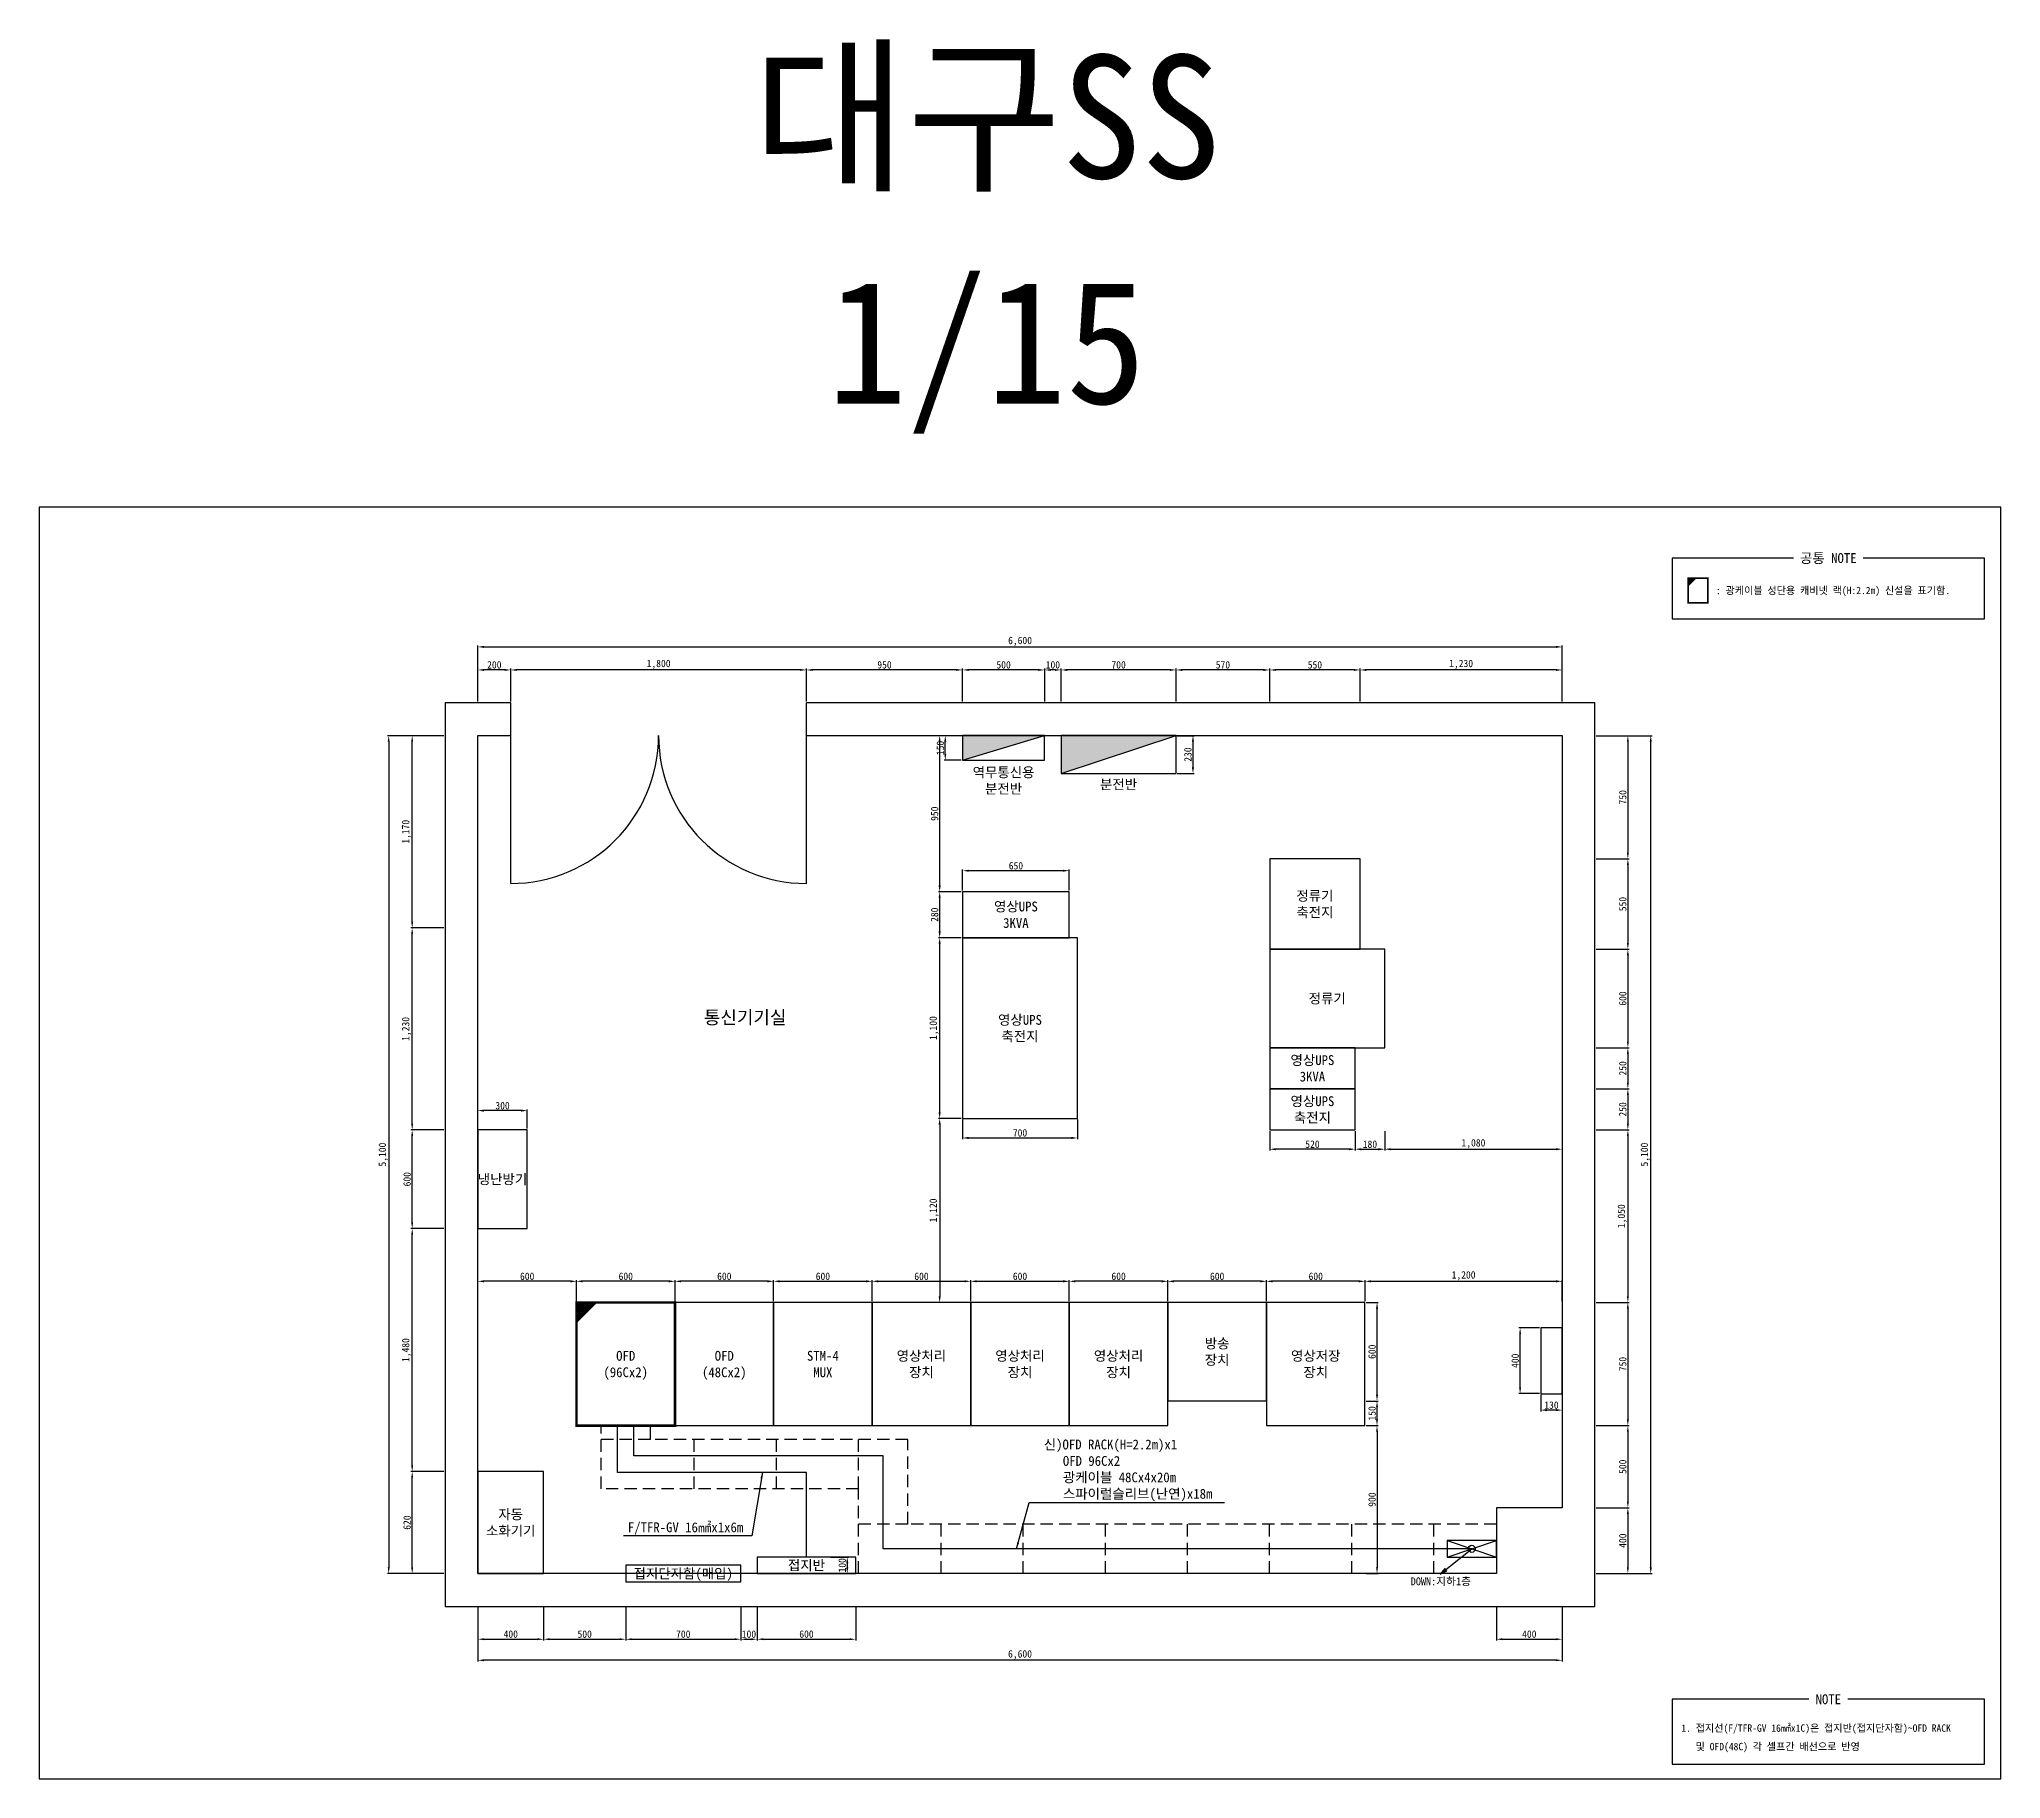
# Model space of a CAD drawing. Header units: millimetres. Extents: x 10690 to 22630, y 19396 to 29984.
import ezdxf
from ezdxf.enums import TextEntityAlignment as Align

# ---------------------------------------------------------------- set-up
doc = ezdxf.new("R2010")
doc.units = ezdxf.units.MM
doc.linetypes.add('HIDDEN2', pattern=[0.1875, 0.125, -0.0625])
for name, color, linetype in [('TT-BASE', 253, 'Continuous'), ('TT-CABL', 4, 'Continuous'), ('TT-CTRL-JUNT', 4, 'Continuous'), ('TT-TRAY', 4, 'Continuous'), ('TZ-BASE', 253, 'Continuous'), ('TZ-DIMS', 1, 'Continuous'), ('TZ-LEAL', 1, 'Continuous'), ('TZ-LEAT', 3, 'Continuous'), ('TZ-LINE', 4, 'Continuous'), ('TZ-SYMB', 2, 'Continuous'), ('TZ-TEX2', 3, 'Continuous'), ('TZ-TEXT', 3, 'Continuous')]:
    doc.layers.add(name, color=color, linetype=linetype)
doc.layers.add('TX-PAPR', color=2, linetype='Continuous', plot=False)
doc.styles.get("Standard").update_dxf_attribs({"font": 'GulimChe.ttf'})
doc.dimstyles.new('D15', dxfattribs={"dimscale": 15, "dimtxt": 3, "dimasz": 2.5, "dimexe": 0.5, "dimexo": 0.5, "dimgap": 0.5, "dimtad": 1, "dimdec": 0, "dimzin": 1, "dimdsep": 46, "dimlunit": 6, "dimtxsty": 'Standard', "dimcen": 1, "dimclrd": 1, "dimclre": 1, "dimclrt": 3, "dimadec": 0, "dimazin": 0, "dimtfac": 1, "dimtdec": 0, "dimtix": 1, "dimtmove": 2, "dimatfit": 3, "dimfxl": 0, "dimtvp": 2, "dimlwd": -1, "dimlwe": -1, "dimarcsym": 0})

msp = doc.modelspace()

# ---------------------------------------------------------------- texts
at = {"layer": 'TZ-BASE'}
msp.add_text('통신기기실', height=80, dxfattribs=at).set_placement((14987, 24030), align=Align.MIDDLE_CENTER)
at = {"layer": 'TZ-LEAT', "char_height": 60}
for s, insert, attachment_point in [('{\\C6;신)OFD RACK(H=2.2m)x1\\P   OFD 96Cx2\\P   광케이블 48Cx4x20m\\P\\pt120;   스파이럴슬리브(난연)x18m}', (16804.4, 21084.4), 7), ('F/TFR-GV 16㎟x1x6m', (14975.1, 20881.7), 9)]:
    msp.add_mtext(s, dxfattribs=dict(at, insert=insert, attachment_point=attachment_point))
at = {"layer": 'TZ-TEX2'}
for s, p in [('공통 NOTE', (21580.2, 26825.6, 23.2)), ('NOTE', (21580.2, 19879.5, 23.2))]:
    msp.add_text(s, height=60, dxfattribs=at).set_placement(p, align=Align.MIDDLE)
for s, height, p in [(': 광케이블 성단용 캐비넷 랙(H:2.2m) 신설을 표기함.', 45, (20896.1, 26629.1, 23.2)), ('DOWN:지하1층', 48, (19038.3, 20597.3)), ('1. 접지선(F/TFR-GV 16㎟x1C)은 접지반(접지단자함)~OFD RACK', 45, (20685.4, 19704.1, 23.2)), ('   및 OFD(48C) 각 셀프간 배선으로 반영', 45, (20685.4, 19591.6, 23.2))]:
    msp.add_text(s, height=height, dxfattribs=at).set_placement(p, align=Align.MIDDLE_LEFT)
at = {"layer": 'TZ-TEXT'}
for s, height, p in [('대구SS', 750, (16456.9, 29513.2)), ('1/15', 750, (16456.9, 28140.6)), ('역무통신용', 60, (16559.8, 25521.9)), ('분전반', 60, (16559.8, 25421.9)), ('분전반', 60, (17259.8, 25448.2)), ('영상UPS', 60, (16634.8, 24705.2)), ('정류기', 60, (18454.8, 24770.2)), ('3KVA', 60, (16634.8, 24605.2)), ('축전지', 60, (18454.8, 24670.2)), ('정류기', 60, (18529.8, 24145.2)), ('영상UPS', 60, (16659.8, 24015.2)), ('축전지', 60, (16659.8, 23915.2)), ('영상UPS', 60, (18439.8, 23770.2)), ('3KVA', 60, (18439.8, 23670.2)), ('영상UPS', 60, (18439.8, 23520.2)), ('축전지', 60, (18439.8, 23420.2)), ('냉난방기', 60, (13509.8, 23045.2)), ('OFD', 60, (14259.8, 21970.2)), ('OFD', 60, (14859.8, 21970.2)), ('STM-4', 60, (15459.8, 21970.2)), ('영상처리', 60, (16059.8, 21970.2)), ('영상처리', 60, (16659.8, 21970.2)), ('영상처리', 60, (17259.8, 21970.2)), ('장치', 60, (17859.8, 21945.2)), ('방송', 60, (17859.8, 22045.2)), ('영상저장', 60, (18459.8, 21970.2)), ('(96Cx2)', 60, (14259.8, 21870.2)), ('(48Cx2)', 60, (14859.8, 21870.2)), ('MUX', 60, (15459.8, 21870.2)), ('장치', 60, (16059.8, 21870.2)), ('장치', 60, (16659.8, 21870.2)), ('장치', 60, (17259.8, 21870.2)), ('장치', 60, (18459.8, 21870.2)), ('자동', 60, (13559.8, 21005.2)), ('소화기기', 60, (13559.8, 20905.2)), ('접지단자함(매입)', 60, (14609.8, 20645.2)), ('접지반', 60, (15359.8, 20695.2))]:
    msp.add_text(s, height=height, dxfattribs=at).set_placement(p, align=Align.MIDDLE_CENTER)

# ---------------------------------------------------------------- blocks, each defined once
blk = doc.blocks.new('*D3')
at = {"layer": 'DEFPOINTS', "color": 0}
for p in [(13360, 20445), (13760, 20445), (13760, 20245)]:
    blk.add_point(p, dxfattribs=at)
at = {"layer": 'TZ-DIMS', "color": 1}
for p, q in [((13360, 20438), (13360, 20238)), ((13760, 20438), (13760, 20238)), ((13397, 20245), (13722, 20245))]:
    blk.add_line(p, q, dxfattribs=at)
for points in [[(13397, 20251), (13397, 20239), (13360, 20245)], [(13722, 20251), (13722, 20239), (13760, 20245)]]:
    blk.add_solid(points, dxfattribs=at)
at = {"layer": 'TZ-DIMS', "color": 3, "insert": (13560, 20276), "char_height": 45, "attachment_point": 5}
blk.add_mtext('400', dxfattribs=at)
blk = doc.blocks.new('*D4')
at = {"layer": 'DEFPOINTS', "color": 0}
for p in [(13760, 20445), (14260, 20445), (14260, 20245)]:
    blk.add_point(p, dxfattribs=at)
at = {"layer": 'TZ-DIMS', "color": 1}
for p, q in [((13760, 20438), (13760, 20238)), ((14260, 20438), (14260, 20238)), ((13797, 20245), (14222, 20245))]:
    blk.add_line(p, q, dxfattribs=at)
for points in [[(13797, 20251), (13797, 20239), (13760, 20245)], [(14222, 20251), (14222, 20239), (14260, 20245)]]:
    blk.add_solid(points, dxfattribs=at)
at = {"layer": 'TZ-DIMS', "color": 3, "insert": (14010, 20276), "char_height": 45, "attachment_point": 5}
blk.add_mtext('500', dxfattribs=at)
blk = doc.blocks.new('*D5')
at = {"layer": 'DEFPOINTS', "color": 0}
for p in [(14260, 20445), (14960, 20445), (14960, 20245)]:
    blk.add_point(p, dxfattribs=at)
at = {"layer": 'TZ-DIMS', "color": 1}
for p, q in [((14260, 20438), (14260, 20238)), ((14960, 20438), (14960, 20238)), ((14297, 20245), (14922, 20245))]:
    blk.add_line(p, q, dxfattribs=at)
for points in [[(14297, 20251), (14297, 20239), (14260, 20245)], [(14922, 20251), (14922, 20239), (14960, 20245)]]:
    blk.add_solid(points, dxfattribs=at)
at = {"layer": 'TZ-DIMS', "color": 3, "insert": (14610, 20276), "char_height": 45, "attachment_point": 5}
blk.add_mtext('700', dxfattribs=at)
blk = doc.blocks.new('*D6')
at = {"layer": 'DEFPOINTS', "color": 0}
for p in [(14960, 20445), (15060, 20445), (15060, 20245)]:
    blk.add_point(p, dxfattribs=at)
at = {"layer": 'TZ-DIMS', "color": 1}
for p, q in [((14960, 20438), (14960, 20238)), ((15060, 20438), (15060, 20238)), ((14997, 20245), (15022, 20245))]:
    blk.add_line(p, q, dxfattribs=at)
for points in [[(14997, 20251), (14997, 20239), (14960, 20245)], [(15022, 20251), (15022, 20239), (15060, 20245)]]:
    blk.add_solid(points, dxfattribs=at)
at = {"layer": 'TZ-DIMS', "color": 3, "insert": (15010, 20276), "char_height": 45, "attachment_point": 5}
blk.add_mtext('100', dxfattribs=at)
blk = doc.blocks.new('*D7')
at = {"layer": 'DEFPOINTS', "color": 0}
for p in [(15060, 20445), (15660, 20445), (15660, 20245)]:
    blk.add_point(p, dxfattribs=at)
at = {"layer": 'TZ-DIMS', "color": 1}
for p, q in [((15060, 20438), (15060, 20238)), ((15660, 20438), (15660, 20238)), ((15097, 20245), (15622, 20245))]:
    blk.add_line(p, q, dxfattribs=at)
for points in [[(15097, 20251), (15097, 20239), (15060, 20245)], [(15622, 20251), (15622, 20239), (15660, 20245)]]:
    blk.add_solid(points, dxfattribs=at)
at = {"layer": 'TZ-DIMS', "color": 3, "insert": (15360, 20276), "char_height": 45, "attachment_point": 5}
blk.add_mtext('600', dxfattribs=at)
blk = doc.blocks.new('*D8')
at = {"layer": 'DEFPOINTS', "color": 0}
for p in [(19560, 20445), (19960, 20445), (19960, 20245)]:
    blk.add_point(p, dxfattribs=at)
at = {"layer": 'TZ-DIMS', "color": 1}
for p, q in [((19560, 20438), (19560, 20238)), ((19960, 20438), (19960, 20238)), ((19597, 20245), (19922, 20245))]:
    blk.add_line(p, q, dxfattribs=at)
for points in [[(19597, 20251), (19597, 20239), (19560, 20245)], [(19922, 20251), (19922, 20239), (19960, 20245)]]:
    blk.add_solid(points, dxfattribs=at)
at = {"layer": 'TZ-DIMS', "color": 3, "insert": (19760, 20276), "char_height": 45, "attachment_point": 5}
blk.add_mtext('400', dxfattribs=at)
blk = doc.blocks.new('*D9')
at = {"layer": 'DEFPOINTS', "color": 0}
for p in [(13360, 20445), (19960, 20445), (13360, 20117)]:
    blk.add_point(p, dxfattribs=at)
at = {"layer": 'TZ-DIMS', "color": 1}
for p, q in [((13360, 20438), (13360, 20109)), ((19960, 20438), (19960, 20109)), ((19922, 20117), (13397, 20117))]:
    blk.add_line(p, q, dxfattribs=at)
for points in [[(13397, 20123), (13397, 20111), (13360, 20117)], [(19922, 20123), (19922, 20111), (19960, 20117)]]:
    blk.add_solid(points, dxfattribs=at)
at = {"layer": 'TZ-DIMS', "color": 3, "insert": (16660, 20150), "char_height": 45, "attachment_point": 5}
blk.add_mtext('6,600', dxfattribs=at)
blk = doc.blocks.new('*D10')
at = {"layer": 'DEFPOINTS', "color": 0}
for p in [(12960, 21265), (13160, 21265), (13160, 20645)]:
    blk.add_point(p, dxfattribs=at)
at = {"layer": 'TZ-DIMS', "color": 1}
for p, q in [((13152, 21265), (12952, 21265)), ((12960, 20683), (12960, 21228)), ((13152, 20645), (12952, 20645))]:
    blk.add_line(p, q, dxfattribs=at)
for points in [[(12954, 21228), (12966, 21228), (12960, 21265)], [(12954, 20683), (12966, 20683), (12960, 20645)]]:
    blk.add_solid(points, dxfattribs=at)
at = {"layer": 'TZ-DIMS', "color": 3, "insert": (12929, 20955), "char_height": 45, "attachment_point": 5, "rotation": 90}
blk.add_mtext('620', dxfattribs=at)
blk = doc.blocks.new('*D11')
at = {"layer": 'DEFPOINTS', "color": 0}
for p in [(12960, 22745), (13160, 22745), (13160, 21265)]:
    blk.add_point(p, dxfattribs=at)
at = {"layer": 'TZ-DIMS', "color": 1}
for p, q in [((13152, 22745), (12952, 22745)), ((12960, 21303), (12960, 22708)), ((13152, 21265), (12952, 21265))]:
    blk.add_line(p, q, dxfattribs=at)
for points in [[(12954, 22708), (12966, 22708), (12960, 22745)], [(12954, 21303), (12966, 21303), (12960, 21265)]]:
    blk.add_solid(points, dxfattribs=at)
at = {"layer": 'TZ-DIMS', "color": 3, "insert": (12926, 22005), "char_height": 45, "attachment_point": 5, "rotation": 90}
blk.add_mtext('1,480', dxfattribs=at)
blk = doc.blocks.new('*D12')
at = {"layer": 'DEFPOINTS', "color": 0}
for p in [(12960, 23345), (13160, 23345), (13160, 22745)]:
    blk.add_point(p, dxfattribs=at)
at = {"layer": 'TZ-DIMS', "color": 1}
for p, q in [((13152, 23345), (12952, 23345)), ((12960, 22783), (12960, 23308)), ((13152, 22745), (12952, 22745))]:
    blk.add_line(p, q, dxfattribs=at)
for points in [[(12954, 23308), (12966, 23308), (12960, 23345)], [(12954, 22783), (12966, 22783), (12960, 22745)]]:
    blk.add_solid(points, dxfattribs=at)
at = {"layer": 'TZ-DIMS', "color": 3, "insert": (12929, 23045), "char_height": 45, "attachment_point": 5, "rotation": 90}
blk.add_mtext('600', dxfattribs=at)
blk = doc.blocks.new('*D13')
at = {"layer": 'DEFPOINTS', "color": 0}
for p in [(12960, 24575), (13160, 24575), (13160, 23345)]:
    blk.add_point(p, dxfattribs=at)
at = {"layer": 'TZ-DIMS', "color": 1}
for p, q in [((13152, 24575), (12952, 24575)), ((12960, 23383), (12960, 24538)), ((13152, 23345), (12952, 23345))]:
    blk.add_line(p, q, dxfattribs=at)
for points in [[(12954, 24538), (12966, 24538), (12960, 24575)], [(12954, 23383), (12966, 23383), (12960, 23345)]]:
    blk.add_solid(points, dxfattribs=at)
at = {"layer": 'TZ-DIMS', "color": 3, "insert": (12926, 23960), "char_height": 45, "attachment_point": 5, "rotation": 90}
blk.add_mtext('1,230', dxfattribs=at)
blk = doc.blocks.new('*D14')
at = {"layer": 'DEFPOINTS', "color": 0}
for p in [(12960, 25745), (13160, 25745), (13160, 24575)]:
    blk.add_point(p, dxfattribs=at)
at = {"layer": 'TZ-DIMS', "color": 1}
for p, q in [((13152, 25745), (12952, 25745)), ((12960, 24613), (12960, 25708)), ((13152, 24575), (12952, 24575))]:
    blk.add_line(p, q, dxfattribs=at)
for points in [[(12954, 25708), (12966, 25708), (12960, 25745)], [(12954, 24613), (12966, 24613), (12960, 24575)]]:
    blk.add_solid(points, dxfattribs=at)
at = {"layer": 'TZ-DIMS', "color": 3, "insert": (12926, 25160), "char_height": 45, "attachment_point": 5, "rotation": 90}
blk.add_mtext('1,170', dxfattribs=at)
blk = doc.blocks.new('*D15')
at = {"layer": 'DEFPOINTS', "color": 0}
for p in [(13160, 25745), (12817, 20645), (13160, 20645)]:
    blk.add_point(p, dxfattribs=at)
at = {"layer": 'TZ-DIMS', "color": 1}
for p, q in [((13152, 25745), (12810, 25745)), ((12817, 25708), (12817, 20683)), ((13152, 20645), (12810, 20645))]:
    blk.add_line(p, q, dxfattribs=at)
for points in [[(12811, 25708), (12823, 25708), (12817, 25745)], [(12811, 20683), (12823, 20683), (12817, 20645)]]:
    blk.add_solid(points, dxfattribs=at)
at = {"layer": 'TZ-DIMS', "color": 3, "insert": (12784, 23195), "char_height": 45, "attachment_point": 5, "rotation": 90}
blk.add_mtext('5,100', dxfattribs=at)
blk = doc.blocks.new('*D16')
at = {"layer": 'DEFPOINTS', "color": 0}
for p in [(20160, 25745), (20160, 24995), (20360, 24995)]:
    blk.add_point(p, dxfattribs=at)
at = {"layer": 'TZ-DIMS', "color": 1}
for p, q in [((20167, 25745), (20367, 25745)), ((20360, 25708), (20360, 25033)), ((20167, 24995), (20367, 24995))]:
    blk.add_line(p, q, dxfattribs=at)
for points in [[(20354, 25708), (20366, 25708), (20360, 25745)], [(20354, 25033), (20366, 25033), (20360, 24995)]]:
    blk.add_solid(points, dxfattribs=at)
at = {"layer": 'TZ-DIMS', "color": 3, "insert": (20329, 25370), "char_height": 45, "attachment_point": 5, "rotation": 90}
blk.add_mtext('750', dxfattribs=at)
blk = doc.blocks.new('*D17')
at = {"layer": 'DEFPOINTS', "color": 0}
for p in [(20160, 24995), (20160, 24445), (20360, 24445)]:
    blk.add_point(p, dxfattribs=at)
at = {"layer": 'TZ-DIMS', "color": 1}
for p, q in [((20167, 24995), (20367, 24995)), ((20360, 24958), (20360, 24483)), ((20167, 24445), (20367, 24445))]:
    blk.add_line(p, q, dxfattribs=at)
for points in [[(20354, 24958), (20366, 24958), (20360, 24995)], [(20354, 24483), (20366, 24483), (20360, 24445)]]:
    blk.add_solid(points, dxfattribs=at)
at = {"layer": 'TZ-DIMS', "color": 3, "insert": (20329, 24720), "char_height": 45, "attachment_point": 5, "rotation": 90}
blk.add_mtext('550', dxfattribs=at)
blk = doc.blocks.new('*D18')
at = {"layer": 'DEFPOINTS', "color": 0}
for p in [(20160, 24445), (20160, 23845), (20360, 23845)]:
    blk.add_point(p, dxfattribs=at)
at = {"layer": 'TZ-DIMS', "color": 1}
for p, q in [((20167, 24445), (20367, 24445)), ((20360, 24408), (20360, 23883)), ((20167, 23845), (20367, 23845))]:
    blk.add_line(p, q, dxfattribs=at)
for points in [[(20354, 24408), (20366, 24408), (20360, 24445)], [(20354, 23883), (20366, 23883), (20360, 23845)]]:
    blk.add_solid(points, dxfattribs=at)
at = {"layer": 'TZ-DIMS', "color": 3, "insert": (20329, 24145), "char_height": 45, "attachment_point": 5, "rotation": 90}
blk.add_mtext('600', dxfattribs=at)
blk = doc.blocks.new('*D19')
at = {"layer": 'DEFPOINTS', "color": 0}
for p in [(20160, 23845), (20160, 23595), (20360, 23595)]:
    blk.add_point(p, dxfattribs=at)
at = {"layer": 'TZ-DIMS', "color": 1}
for p, q in [((20167, 23845), (20367, 23845)), ((20360, 23808), (20360, 23633)), ((20167, 23595), (20367, 23595))]:
    blk.add_line(p, q, dxfattribs=at)
for points in [[(20354, 23808), (20366, 23808), (20360, 23845)], [(20354, 23633), (20366, 23633), (20360, 23595)]]:
    blk.add_solid(points, dxfattribs=at)
at = {"layer": 'TZ-DIMS', "color": 3, "insert": (20329, 23720), "char_height": 45, "attachment_point": 5, "rotation": 90}
blk.add_mtext('250', dxfattribs=at)
blk = doc.blocks.new('*D20')
at = {"layer": 'DEFPOINTS', "color": 0}
for p in [(20160, 23595), (20160, 23345), (20360, 23345)]:
    blk.add_point(p, dxfattribs=at)
at = {"layer": 'TZ-DIMS', "color": 1}
for p, q in [((20167, 23595), (20367, 23595)), ((20360, 23558), (20360, 23383)), ((20167, 23345), (20367, 23345))]:
    blk.add_line(p, q, dxfattribs=at)
for points in [[(20354, 23558), (20366, 23558), (20360, 23595)], [(20354, 23383), (20366, 23383), (20360, 23345)]]:
    blk.add_solid(points, dxfattribs=at)
at = {"layer": 'TZ-DIMS', "color": 3, "insert": (20329, 23470), "char_height": 45, "attachment_point": 5, "rotation": 90}
blk.add_mtext('250', dxfattribs=at)
blk = doc.blocks.new('*D21')
at = {"layer": 'DEFPOINTS', "color": 0}
for p in [(20160, 23345), (20160, 22295), (20360, 22295)]:
    blk.add_point(p, dxfattribs=at)
at = {"layer": 'TZ-DIMS', "color": 1}
for p, q in [((20167, 23345), (20367, 23345)), ((20360, 23308), (20360, 22333)), ((20167, 22295), (20367, 22295))]:
    blk.add_line(p, q, dxfattribs=at)
for points in [[(20354, 23308), (20366, 23308), (20360, 23345)], [(20354, 22333), (20366, 22333), (20360, 22295)]]:
    blk.add_solid(points, dxfattribs=at)
at = {"layer": 'TZ-DIMS', "color": 3, "insert": (20326, 22820), "char_height": 45, "attachment_point": 5, "rotation": 90}
blk.add_mtext('1,050', dxfattribs=at)
blk = doc.blocks.new('*D22')
at = {"layer": 'DEFPOINTS', "color": 0}
for p in [(20160, 22295), (20160, 21545), (20360, 21545)]:
    blk.add_point(p, dxfattribs=at)
at = {"layer": 'TZ-DIMS', "color": 1}
for p, q in [((20167, 22295), (20367, 22295)), ((20360, 22258), (20360, 21583)), ((20167, 21545), (20367, 21545))]:
    blk.add_line(p, q, dxfattribs=at)
for points in [[(20354, 22258), (20366, 22258), (20360, 22295)], [(20354, 21583), (20366, 21583), (20360, 21545)]]:
    blk.add_solid(points, dxfattribs=at)
at = {"layer": 'TZ-DIMS', "color": 3, "insert": (20329, 21920), "char_height": 45, "attachment_point": 5, "rotation": 90}
blk.add_mtext('750', dxfattribs=at)
blk = doc.blocks.new('*D23')
at = {"layer": 'DEFPOINTS', "color": 0}
for p in [(20160, 21545), (20160, 21045), (20360, 21045)]:
    blk.add_point(p, dxfattribs=at)
at = {"layer": 'TZ-DIMS', "color": 1}
for p, q in [((20167, 21545), (20367, 21545)), ((20360, 21508), (20360, 21083)), ((20167, 21045), (20367, 21045))]:
    blk.add_line(p, q, dxfattribs=at)
for points in [[(20354, 21508), (20366, 21508), (20360, 21545)], [(20354, 21083), (20366, 21083), (20360, 21045)]]:
    blk.add_solid(points, dxfattribs=at)
at = {"layer": 'TZ-DIMS', "color": 3, "insert": (20329, 21295), "char_height": 45, "attachment_point": 5, "rotation": 90}
blk.add_mtext('500', dxfattribs=at)
blk = doc.blocks.new('*D24')
at = {"layer": 'DEFPOINTS', "color": 0}
for p in [(20160, 21045), (20160, 20645), (20360, 20645)]:
    blk.add_point(p, dxfattribs=at)
at = {"layer": 'TZ-DIMS', "color": 1}
for p, q in [((20167, 21045), (20367, 21045)), ((20360, 21008), (20360, 20683)), ((20167, 20645), (20367, 20645))]:
    blk.add_line(p, q, dxfattribs=at)
for points in [[(20354, 21008), (20366, 21008), (20360, 21045)], [(20354, 20683), (20366, 20683), (20360, 20645)]]:
    blk.add_solid(points, dxfattribs=at)
at = {"layer": 'TZ-DIMS', "color": 3, "insert": (20329, 20845), "char_height": 45, "attachment_point": 5, "rotation": 90}
blk.add_mtext('400', dxfattribs=at)
blk = doc.blocks.new('*D25')
at = {"layer": 'DEFPOINTS', "color": 0}
for p in [(20160, 25745), (20499, 25745), (20160, 20645)]:
    blk.add_point(p, dxfattribs=at)
at = {"layer": 'TZ-DIMS', "color": 1}
for p, q in [((20167, 25745), (20507, 25745)), ((20499, 20683), (20499, 25708)), ((20167, 20645), (20507, 20645))]:
    blk.add_line(p, q, dxfattribs=at)
for points in [[(20493, 25708), (20506, 25708), (20499, 25745)], [(20493, 20683), (20506, 20683), (20499, 20645)]]:
    blk.add_solid(points, dxfattribs=at)
at = {"layer": 'TZ-DIMS', "color": 3, "insert": (20466, 23195), "char_height": 45, "attachment_point": 5, "rotation": 90}
blk.add_mtext('5,100', dxfattribs=at)
blk = doc.blocks.new('*D26')
at = {"layer": 'DEFPOINTS', "color": 0}
for p in [(18730, 26145), (18730, 25945), (19960, 25945)]:
    blk.add_point(p, dxfattribs=at)
at = {"layer": 'TZ-DIMS', "color": 1}
for p, q in [((18730, 25953), (18730, 26153)), ((19960, 25953), (19960, 26153)), ((19922, 26145), (18767, 26145))]:
    blk.add_line(p, q, dxfattribs=at)
for points in [[(18767, 26151), (18767, 26139), (18730, 26145)], [(19922, 26151), (19922, 26139), (19960, 26145)]]:
    blk.add_solid(points, dxfattribs=at)
at = {"layer": 'TZ-DIMS', "color": 3, "insert": (19345, 26179), "char_height": 45, "attachment_point": 5}
blk.add_mtext('1,230', dxfattribs=at)
blk = doc.blocks.new('*D27')
at = {"layer": 'DEFPOINTS', "color": 0}
for p in [(18180, 26145), (18180, 25945), (18730, 25945)]:
    blk.add_point(p, dxfattribs=at)
at = {"layer": 'TZ-DIMS', "color": 1}
for p, q in [((18180, 25953), (18180, 26153)), ((18730, 25953), (18730, 26153)), ((18692, 26145), (18217, 26145))]:
    blk.add_line(p, q, dxfattribs=at)
for points in [[(18217, 26151), (18217, 26139), (18180, 26145)], [(18692, 26151), (18692, 26139), (18730, 26145)]]:
    blk.add_solid(points, dxfattribs=at)
at = {"layer": 'TZ-DIMS', "color": 3, "insert": (18455, 26176), "char_height": 45, "attachment_point": 5}
blk.add_mtext('550', dxfattribs=at)
blk = doc.blocks.new('*D28')
at = {"layer": 'DEFPOINTS', "color": 0}
for p in [(16910, 26145), (16910, 25945), (17610, 25945)]:
    blk.add_point(p, dxfattribs=at)
at = {"layer": 'TZ-DIMS', "color": 1}
for p, q in [((16910, 25953), (16910, 26153)), ((17610, 25953), (17610, 26153)), ((17572, 26145), (16947, 26145))]:
    blk.add_line(p, q, dxfattribs=at)
for points in [[(16947, 26151), (16947, 26139), (16910, 26145)], [(17572, 26151), (17572, 26139), (17610, 26145)]]:
    blk.add_solid(points, dxfattribs=at)
at = {"layer": 'TZ-DIMS', "color": 3, "insert": (17260, 26176), "char_height": 45, "attachment_point": 5}
blk.add_mtext('700', dxfattribs=at)
blk = doc.blocks.new('*D29')
at = {"layer": 'DEFPOINTS', "color": 0}
for p in [(16810, 26145), (16810, 25945), (16910, 25945)]:
    blk.add_point(p, dxfattribs=at)
at = {"layer": 'TZ-DIMS', "color": 1}
for p, q in [((16810, 25953), (16810, 26153)), ((16910, 25953), (16910, 26153)), ((16872, 26145), (16847, 26145))]:
    blk.add_line(p, q, dxfattribs=at)
for points in [[(16847, 26151), (16847, 26139), (16810, 26145)], [(16872, 26151), (16872, 26139), (16910, 26145)]]:
    blk.add_solid(points, dxfattribs=at)
at = {"layer": 'TZ-DIMS', "color": 3, "insert": (16860, 26176), "char_height": 45, "attachment_point": 5}
blk.add_mtext('100', dxfattribs=at)
blk = doc.blocks.new('*D30')
at = {"layer": 'DEFPOINTS', "color": 0}
for p in [(16310, 26145), (16310, 25945), (16810, 25945)]:
    blk.add_point(p, dxfattribs=at)
at = {"layer": 'TZ-DIMS', "color": 1}
for p, q in [((16310, 25953), (16310, 26153)), ((16810, 25953), (16810, 26153)), ((16772, 26145), (16347, 26145))]:
    blk.add_line(p, q, dxfattribs=at)
for points in [[(16347, 26151), (16347, 26139), (16310, 26145)], [(16772, 26151), (16772, 26139), (16810, 26145)]]:
    blk.add_solid(points, dxfattribs=at)
at = {"layer": 'TZ-DIMS', "color": 3, "insert": (16560, 26176), "char_height": 45, "attachment_point": 5}
blk.add_mtext('500', dxfattribs=at)
blk = doc.blocks.new('*D31')
at = {"layer": 'DEFPOINTS', "color": 0}
for p in [(15360, 26145), (15360, 25945), (16310, 25945)]:
    blk.add_point(p, dxfattribs=at)
at = {"layer": 'TZ-DIMS', "color": 1}
for p, q in [((15360, 25953), (15360, 26153)), ((16310, 25953), (16310, 26153)), ((16272, 26145), (15397, 26145))]:
    blk.add_line(p, q, dxfattribs=at)
for points in [[(15397, 26151), (15397, 26139), (15360, 26145)], [(16272, 26151), (16272, 26139), (16310, 26145)]]:
    blk.add_solid(points, dxfattribs=at)
at = {"layer": 'TZ-DIMS', "color": 3, "insert": (15835, 26176), "char_height": 45, "attachment_point": 5}
blk.add_mtext('950', dxfattribs=at)
blk = doc.blocks.new('*D32')
at = {"layer": 'DEFPOINTS', "color": 0}
for p in [(13560, 26145), (13560, 25945), (15360, 25945)]:
    blk.add_point(p, dxfattribs=at)
at = {"layer": 'TZ-DIMS', "color": 1}
for p, q in [((13560, 25953), (13560, 26153)), ((15360, 25953), (15360, 26153)), ((15322, 26145), (13597, 26145))]:
    blk.add_line(p, q, dxfattribs=at)
for points in [[(13597, 26151), (13597, 26139), (13560, 26145)], [(15322, 26151), (15322, 26139), (15360, 26145)]]:
    blk.add_solid(points, dxfattribs=at)
at = {"layer": 'TZ-DIMS', "color": 3, "insert": (14460, 26179), "char_height": 45, "attachment_point": 5}
blk.add_mtext('1,800', dxfattribs=at)
blk = doc.blocks.new('*D33')
at = {"layer": 'DEFPOINTS', "color": 0}
for p in [(13360, 26145), (13360, 25945), (13560, 25945)]:
    blk.add_point(p, dxfattribs=at)
at = {"layer": 'TZ-DIMS', "color": 1}
for p, q in [((13360, 25953), (13360, 26153)), ((13560, 25953), (13560, 26153)), ((13522, 26145), (13397, 26145))]:
    blk.add_line(p, q, dxfattribs=at)
for points in [[(13397, 26151), (13397, 26139), (13360, 26145)], [(13522, 26151), (13522, 26139), (13560, 26145)]]:
    blk.add_solid(points, dxfattribs=at)
at = {"layer": 'TZ-DIMS', "color": 3, "insert": (13460, 26176), "char_height": 45, "attachment_point": 5}
blk.add_mtext('200', dxfattribs=at)
blk = doc.blocks.new('*D34')
at = {"layer": 'DEFPOINTS', "color": 0}
for p in [(19830, 21740), (19960, 21740), (19830, 21640)]:
    blk.add_point(p, dxfattribs=at)
at = {"layer": 'TZ-DIMS', "color": 1}
for p, q in [((19830, 21732), (19830, 21632)), ((19960, 21732), (19960, 21632)), ((19922, 21640), (19867, 21640))]:
    blk.add_line(p, q, dxfattribs=at)
for points in [[(19867, 21646), (19867, 21633), (19830, 21640)], [(19922, 21646), (19922, 21633), (19960, 21640)]]:
    blk.add_solid(points, dxfattribs=at)
at = {"layer": 'TZ-DIMS', "color": 3, "insert": (19895, 21670), "char_height": 45, "attachment_point": 5}
blk.add_mtext('130', dxfattribs=at)
blk = doc.blocks.new('*D35')
at = {"layer": 'DEFPOINTS', "color": 0}
for p in [(19704, 22140), (19830, 22140), (19830, 21740)]:
    blk.add_point(p, dxfattribs=at)
at = {"layer": 'TZ-DIMS', "color": 1}
for p, q in [((19822, 22140), (19697, 22140)), ((19704, 21777), (19704, 22102)), ((19822, 21740), (19697, 21740))]:
    blk.add_line(p, q, dxfattribs=at)
for points in [[(19698, 22102), (19710, 22102), (19704, 22140)], [(19698, 21777), (19710, 21777), (19704, 21740)]]:
    blk.add_solid(points, dxfattribs=at)
at = {"layer": 'TZ-DIMS', "color": 3, "insert": (19674, 21940), "char_height": 45, "attachment_point": 5, "rotation": 90}
blk.add_mtext('400', dxfattribs=at)
blk = doc.blocks.new('*D36')
at = {"layer": 'DEFPOINTS', "color": 0}
for p in [(18760, 21695), (18833, 21695), (18760, 21545)]:
    blk.add_point(p, dxfattribs=at)
at = {"layer": 'TZ-DIMS', "color": 1}
for p, q in [((18767, 21695), (18841, 21695)), ((18833, 21583), (18833, 21658)), ((18767, 21545), (18841, 21545))]:
    blk.add_line(p, q, dxfattribs=at)
for points in [[(18827, 21658), (18839, 21658), (18833, 21695)], [(18827, 21583), (18839, 21583), (18833, 21545)]]:
    blk.add_solid(points, dxfattribs=at)
at = {"layer": 'TZ-DIMS', "color": 3, "insert": (18803, 21620), "char_height": 45, "attachment_point": 5, "rotation": 90}
blk.add_mtext('150', dxfattribs=at)
blk = doc.blocks.new('*D37')
at = {"layer": 'DEFPOINTS', "color": 0}
for p in [(18760, 22295), (18833, 22295), (18760, 21695)]:
    blk.add_point(p, dxfattribs=at)
at = {"layer": 'TZ-DIMS', "color": 1}
for p, q in [((18767, 22295), (18841, 22295)), ((18833, 21733), (18833, 22258)), ((18767, 21695), (18841, 21695))]:
    blk.add_line(p, q, dxfattribs=at)
for points in [[(18827, 22258), (18839, 22258), (18833, 22295)], [(18827, 21733), (18839, 21733), (18833, 21695)]]:
    blk.add_solid(points, dxfattribs=at)
at = {"layer": 'TZ-DIMS', "color": 3, "insert": (18803, 21995), "char_height": 45, "attachment_point": 5, "rotation": 90}
blk.add_mtext('600', dxfattribs=at)
blk = doc.blocks.new('*D38')
at = {"layer": 'DEFPOINTS', "color": 0}
for p in [(18160, 22424), (18160, 22295), (18760, 22295)]:
    blk.add_point(p, dxfattribs=at)
at = {"layer": 'TZ-DIMS', "color": 1}
for p, q in [((18160, 22303), (18160, 22431)), ((18722, 22424), (18197, 22424)), ((18760, 22303), (18760, 22431))]:
    blk.add_line(p, q, dxfattribs=at)
for points in [[(18197, 22430), (18197, 22417), (18160, 22424)], [(18722, 22430), (18722, 22417), (18760, 22424)]]:
    blk.add_solid(points, dxfattribs=at)
at = {"layer": 'TZ-DIMS', "color": 3, "insert": (18460, 22454), "char_height": 45, "attachment_point": 5}
blk.add_mtext('600', dxfattribs=at)
blk = doc.blocks.new('*D39')
at = {"layer": 'DEFPOINTS', "color": 0}
for p in [(17560, 22424), (17560, 22295), (18160, 22295)]:
    blk.add_point(p, dxfattribs=at)
at = {"layer": 'TZ-DIMS', "color": 1}
for p, q in [((17560, 22303), (17560, 22431)), ((18122, 22424), (17597, 22424)), ((18160, 22303), (18160, 22431))]:
    blk.add_line(p, q, dxfattribs=at)
for points in [[(17597, 22430), (17597, 22417), (17560, 22424)], [(18122, 22430), (18122, 22417), (18160, 22424)]]:
    blk.add_solid(points, dxfattribs=at)
at = {"layer": 'TZ-DIMS', "color": 3, "insert": (17860, 22454), "char_height": 45, "attachment_point": 5}
blk.add_mtext('600', dxfattribs=at)
blk = doc.blocks.new('*D40')
at = {"layer": 'DEFPOINTS', "color": 0}
for p in [(16960, 22424), (16960, 22295), (17560, 22295)]:
    blk.add_point(p, dxfattribs=at)
at = {"layer": 'TZ-DIMS', "color": 1}
for p, q in [((16960, 22303), (16960, 22431)), ((17522, 22424), (16997, 22424)), ((17560, 22303), (17560, 22431))]:
    blk.add_line(p, q, dxfattribs=at)
for points in [[(16997, 22430), (16997, 22417), (16960, 22424)], [(17522, 22430), (17522, 22417), (17560, 22424)]]:
    blk.add_solid(points, dxfattribs=at)
at = {"layer": 'TZ-DIMS', "color": 3, "insert": (17260, 22454), "char_height": 45, "attachment_point": 5}
blk.add_mtext('600', dxfattribs=at)
blk = doc.blocks.new('*D41')
at = {"layer": 'DEFPOINTS', "color": 0}
for p in [(15760, 22424), (15160, 22295), (15760, 22295)]:
    blk.add_point(p, dxfattribs=at)
at = {"layer": 'TZ-DIMS', "color": 1}
for p, q in [((15160, 22303), (15160, 22431)), ((15197, 22424), (15722, 22424)), ((15760, 22303), (15760, 22431))]:
    blk.add_line(p, q, dxfattribs=at)
for points in [[(15197, 22430), (15197, 22417), (15160, 22424)], [(15722, 22430), (15722, 22417), (15760, 22424)]]:
    blk.add_solid(points, dxfattribs=at)
at = {"layer": 'TZ-DIMS', "color": 3, "insert": (15460, 22454), "char_height": 45, "attachment_point": 5}
blk.add_mtext('600', dxfattribs=at)
blk = doc.blocks.new('*D42')
at = {"layer": 'DEFPOINTS', "color": 0}
for p in [(16360, 22424), (15760, 22295), (16360, 22295)]:
    blk.add_point(p, dxfattribs=at)
at = {"layer": 'TZ-DIMS', "color": 1}
for p, q in [((15760, 22303), (15760, 22431)), ((15797, 22424), (16322, 22424)), ((16360, 22303), (16360, 22431))]:
    blk.add_line(p, q, dxfattribs=at)
for points in [[(15797, 22430), (15797, 22417), (15760, 22424)], [(16322, 22430), (16322, 22417), (16360, 22424)]]:
    blk.add_solid(points, dxfattribs=at)
at = {"layer": 'TZ-DIMS', "color": 3, "insert": (16060, 22454), "char_height": 45, "attachment_point": 5}
blk.add_mtext('600', dxfattribs=at)
blk = doc.blocks.new('*D43')
at = {"layer": 'DEFPOINTS', "color": 0}
for p in [(16960, 22424), (16360, 22295), (16960, 22295)]:
    blk.add_point(p, dxfattribs=at)
at = {"layer": 'TZ-DIMS', "color": 1}
for p, q in [((16360, 22303), (16360, 22431)), ((16397, 22424), (16922, 22424)), ((16960, 22303), (16960, 22431))]:
    blk.add_line(p, q, dxfattribs=at)
for points in [[(16397, 22430), (16397, 22417), (16360, 22424)], [(16922, 22430), (16922, 22417), (16960, 22424)]]:
    blk.add_solid(points, dxfattribs=at)
at = {"layer": 'TZ-DIMS', "color": 3, "insert": (16660, 22454), "char_height": 45, "attachment_point": 5}
blk.add_mtext('600', dxfattribs=at)
blk = doc.blocks.new('*D44')
at = {"layer": 'DEFPOINTS', "color": 0}
for p in [(14560, 22424), (14560, 22295), (15160, 22295)]:
    blk.add_point(p, dxfattribs=at)
at = {"layer": 'TZ-DIMS', "color": 1}
for p, q in [((14560, 22303), (14560, 22431)), ((15122, 22424), (14597, 22424)), ((15160, 22303), (15160, 22431))]:
    blk.add_line(p, q, dxfattribs=at)
for points in [[(14597, 22430), (14597, 22417), (14560, 22424)], [(15122, 22430), (15122, 22417), (15160, 22424)]]:
    blk.add_solid(points, dxfattribs=at)
at = {"layer": 'TZ-DIMS', "color": 3, "insert": (14860, 22454), "char_height": 45, "attachment_point": 5}
blk.add_mtext('600', dxfattribs=at)
blk = doc.blocks.new('*D45')
at = {"layer": 'DEFPOINTS', "color": 0}
for p in [(13960, 22424), (13960, 22295), (14560, 22295)]:
    blk.add_point(p, dxfattribs=at)
at = {"layer": 'TZ-DIMS', "color": 1}
for p, q in [((13960, 22303), (13960, 22431)), ((14522, 22424), (13997, 22424)), ((14560, 22303), (14560, 22431))]:
    blk.add_line(p, q, dxfattribs=at)
for points in [[(13997, 22430), (13997, 22417), (13960, 22424)], [(14522, 22430), (14522, 22417), (14560, 22424)]]:
    blk.add_solid(points, dxfattribs=at)
at = {"layer": 'TZ-DIMS', "color": 3, "insert": (14260, 22454), "char_height": 45, "attachment_point": 5}
blk.add_mtext('600', dxfattribs=at)
blk = doc.blocks.new('*D46')
at = {"layer": 'DEFPOINTS', "color": 0}
for p in [(13360, 22424), (13360, 22295), (13960, 22295)]:
    blk.add_point(p, dxfattribs=at)
at = {"layer": 'TZ-DIMS', "color": 1}
for p, q in [((13360, 22303), (13360, 22431)), ((13922, 22424), (13397, 22424)), ((13960, 22303), (13960, 22431))]:
    blk.add_line(p, q, dxfattribs=at)
for points in [[(13397, 22430), (13397, 22417), (13360, 22424)], [(13922, 22430), (13922, 22417), (13960, 22424)]]:
    blk.add_solid(points, dxfattribs=at)
at = {"layer": 'TZ-DIMS', "color": 3, "insert": (13660, 22454), "char_height": 45, "attachment_point": 5}
blk.add_mtext('600', dxfattribs=at)
blk = doc.blocks.new('*D47')
at = {"layer": 'DEFPOINTS', "color": 0}
for p in [(19960, 22424), (18760, 22295), (19960, 22295)]:
    blk.add_point(p, dxfattribs=at)
at = {"layer": 'TZ-DIMS', "color": 1}
for p, q in [((18760, 22303), (18760, 22431)), ((18797, 22424), (19922, 22424)), ((19960, 22303), (19960, 22431))]:
    blk.add_line(p, q, dxfattribs=at)
for points in [[(18797, 22430), (18797, 22417), (18760, 22424)], [(19922, 22430), (19922, 22417), (19960, 22424)]]:
    blk.add_solid(points, dxfattribs=at)
at = {"layer": 'TZ-DIMS', "color": 3, "insert": (19360, 22457), "char_height": 45, "attachment_point": 5}
blk.add_mtext('1,200', dxfattribs=at)
blk = doc.blocks.new('*D48')
at = {"layer": 'DEFPOINTS', "color": 0}
for p in [(15500, 20745), (15500, 20645), (15608, 20645)]:
    blk.add_point(p, dxfattribs=at)
at = {"layer": 'TZ-DIMS', "color": 1}
for p, q in [((15508, 20745), (15616, 20745)), ((15608, 20708), (15608, 20683)), ((15508, 20645), (15616, 20645))]:
    blk.add_line(p, q, dxfattribs=at)
for points in [[(15602, 20708), (15615, 20708), (15608, 20745)], [(15602, 20683), (15615, 20683), (15608, 20645)]]:
    blk.add_solid(points, dxfattribs=at)
at = {"layer": 'TZ-DIMS', "color": 3, "insert": (15578, 20695), "char_height": 45, "attachment_point": 5, "rotation": 90}
blk.add_mtext('100', dxfattribs=at)
blk = doc.blocks.new('*D49')
at = {"layer": 'DEFPOINTS', "color": 0}
for p in [(18760, 21545), (18760, 20645), (18833, 20645)]:
    blk.add_point(p, dxfattribs=at)
at = {"layer": 'TZ-DIMS', "color": 1}
for p, q in [((18767, 21545), (18841, 21545)), ((18833, 21508), (18833, 20683)), ((18767, 20645), (18841, 20645))]:
    blk.add_line(p, q, dxfattribs=at)
for points in [[(18827, 21508), (18839, 21508), (18833, 21545)], [(18827, 20683), (18839, 20683), (18833, 20645)]]:
    blk.add_solid(points, dxfattribs=at)
at = {"layer": 'TZ-DIMS', "color": 3, "insert": (18803, 21095), "char_height": 45, "attachment_point": 5, "rotation": 90}
blk.add_mtext('900', dxfattribs=at)
blk = doc.blocks.new('*D50')
at = {"layer": 'DEFPOINTS', "color": 0}
for p in [(18180, 23345), (18700, 23345), (18180, 23228)]:
    blk.add_point(p, dxfattribs=at)
at = {"layer": 'TZ-DIMS', "color": 1}
for p, q in [((18180, 23338), (18180, 23220)), ((18700, 23338), (18700, 23220)), ((18662, 23228), (18217, 23228))]:
    blk.add_line(p, q, dxfattribs=at)
for points in [[(18217, 23234), (18217, 23221), (18180, 23228)], [(18662, 23234), (18662, 23221), (18700, 23228)]]:
    blk.add_solid(points, dxfattribs=at)
at = {"layer": 'TZ-DIMS', "color": 3, "insert": (18440, 23258), "char_height": 45, "attachment_point": 5}
blk.add_mtext('520', dxfattribs=at)
blk = doc.blocks.new('*D51')
at = {"layer": 'DEFPOINTS', "color": 0}
for p in [(18700, 23345), (18880, 23345), (18880, 23228)]:
    blk.add_point(p, dxfattribs=at)
at = {"layer": 'TZ-DIMS', "color": 1}
for p, q in [((18700, 23338), (18700, 23220)), ((18880, 23338), (18880, 23220)), ((18737, 23228), (18842, 23228))]:
    blk.add_line(p, q, dxfattribs=at)
for points in [[(18737, 23234), (18737, 23221), (18700, 23228)], [(18842, 23234), (18842, 23221), (18880, 23228)]]:
    blk.add_solid(points, dxfattribs=at)
at = {"layer": 'TZ-DIMS', "color": 3, "insert": (18790, 23258), "char_height": 45, "attachment_point": 5}
blk.add_mtext('180', dxfattribs=at)
blk = doc.blocks.new('*D52')
at = {"layer": 'DEFPOINTS', "color": 0}
for p in [(18880, 23345), (19960, 23345), (19960, 23228)]:
    blk.add_point(p, dxfattribs=at)
at = {"layer": 'TZ-DIMS', "color": 1}
for p, q in [((18880, 23338), (18880, 23220)), ((19960, 23338), (19960, 23220)), ((18917, 23228), (19922, 23228))]:
    blk.add_line(p, q, dxfattribs=at)
for points in [[(18917, 23234), (18917, 23221), (18880, 23228)], [(19922, 23234), (19922, 23221), (19960, 23228)]]:
    blk.add_solid(points, dxfattribs=at)
at = {"layer": 'TZ-DIMS', "color": 3, "insert": (19420, 23261), "char_height": 45, "attachment_point": 5}
blk.add_mtext('1,080', dxfattribs=at)
blk = doc.blocks.new('*D53')
at = {"layer": 'DEFPOINTS', "color": 0}
for p in [(17610, 25745), (17713, 25745), (17610, 25515)]:
    blk.add_point(p, dxfattribs=at)
at = {"layer": 'TZ-DIMS', "color": 1}
for p, q in [((17617, 25745), (17720, 25745)), ((17713, 25553), (17713, 25708)), ((17617, 25515), (17720, 25515))]:
    blk.add_line(p, q, dxfattribs=at)
for points in [[(17706, 25708), (17719, 25708), (17713, 25745)], [(17706, 25553), (17719, 25553), (17713, 25515)]]:
    blk.add_solid(points, dxfattribs=at)
at = {"layer": 'TZ-DIMS', "color": 3, "insert": (17682, 25630), "char_height": 45, "attachment_point": 5, "rotation": 90}
blk.add_mtext('230', dxfattribs=at)
blk = doc.blocks.new('*D54')
at = {"layer": 'DEFPOINTS', "color": 0}
for p in [(16205, 25745), (16310, 25745), (16310, 25595)]:
    blk.add_point(p, dxfattribs=at)
at = {"layer": 'TZ-DIMS', "color": 1}
for p, q in [((16302, 25745), (16198, 25745)), ((16205, 25633), (16205, 25708)), ((16302, 25595), (16198, 25595))]:
    blk.add_line(p, q, dxfattribs=at)
for points in [[(16199, 25708), (16211, 25708), (16205, 25745)], [(16199, 25633), (16211, 25633), (16205, 25595)]]:
    blk.add_solid(points, dxfattribs=at)
at = {"layer": 'TZ-DIMS', "color": 3, "insert": (16175, 25670), "char_height": 45, "attachment_point": 5, "rotation": 90}
blk.add_mtext('150', dxfattribs=at)
blk = doc.blocks.new('*D55')
at = {"layer": 'DEFPOINTS', "color": 0}
for p in [(16310, 24923), (16310, 24795), (16960, 24795)]:
    blk.add_point(p, dxfattribs=at)
at = {"layer": 'TZ-DIMS', "color": 1}
for p, q in [((16310, 24803), (16310, 24930)), ((16922, 24923), (16347, 24923)), ((16960, 24803), (16960, 24930))]:
    blk.add_line(p, q, dxfattribs=at)
for points in [[(16347, 24929), (16347, 24917), (16310, 24923)], [(16922, 24929), (16922, 24917), (16960, 24923)]]:
    blk.add_solid(points, dxfattribs=at)
at = {"layer": 'TZ-DIMS', "color": 3, "insert": (16635, 24953), "char_height": 45, "attachment_point": 5}
blk.add_mtext('650', dxfattribs=at)
blk = doc.blocks.new('*D56')
at = {"layer": 'DEFPOINTS', "color": 0}
for p in [(16171, 24515), (16310, 24515), (16310, 23415)]:
    blk.add_point(p, dxfattribs=at)
at = {"layer": 'TZ-DIMS', "color": 1}
for p, q in [((16302, 24515), (16163, 24515)), ((16171, 23453), (16171, 24478)), ((16302, 23415), (16163, 23415))]:
    blk.add_line(p, q, dxfattribs=at)
for points in [[(16164, 24478), (16177, 24478), (16171, 24515)], [(16164, 23453), (16177, 23453), (16171, 23415)]]:
    blk.add_solid(points, dxfattribs=at)
at = {"layer": 'TZ-DIMS', "color": 3, "insert": (16137, 23965), "char_height": 45, "attachment_point": 5, "rotation": 90}
blk.add_mtext('1,100', dxfattribs=at)
blk = doc.blocks.new('*D57')
at = {"layer": 'DEFPOINTS', "color": 0}
for p in [(16171, 24795), (16310, 24795), (16310, 24515)]:
    blk.add_point(p, dxfattribs=at)
at = {"layer": 'TZ-DIMS', "color": 1}
for p, q in [((16302, 24795), (16163, 24795)), ((16171, 24553), (16171, 24758)), ((16302, 24515), (16163, 24515))]:
    blk.add_line(p, q, dxfattribs=at)
for points in [[(16164, 24758), (16177, 24758), (16171, 24795)], [(16164, 24553), (16177, 24553), (16171, 24515)]]:
    blk.add_solid(points, dxfattribs=at)
at = {"layer": 'TZ-DIMS', "color": 3, "insert": (16140, 24655), "char_height": 45, "attachment_point": 5, "rotation": 90}
blk.add_mtext('280', dxfattribs=at)
blk = doc.blocks.new('*D58')
at = {"layer": 'DEFPOINTS', "color": 0}
for p in [(16171, 25745), (16310, 25745), (16310, 24795)]:
    blk.add_point(p, dxfattribs=at)
at = {"layer": 'TZ-DIMS', "color": 1}
for p, q in [((16302, 25745), (16163, 25745)), ((16171, 24833), (16171, 25708)), ((16302, 24795), (16163, 24795))]:
    blk.add_line(p, q, dxfattribs=at)
for points in [[(16164, 25708), (16177, 25708), (16171, 25745)], [(16164, 24833), (16177, 24833), (16171, 24795)]]:
    blk.add_solid(points, dxfattribs=at)
at = {"layer": 'TZ-DIMS', "color": 3, "insert": (16140, 25270), "char_height": 45, "attachment_point": 5, "rotation": 90}
blk.add_mtext('950', dxfattribs=at)
blk = doc.blocks.new('*D59')
at = {"layer": 'DEFPOINTS', "color": 0}
for p in [(16310, 23415), (17010, 23415), (16310, 23296)]:
    blk.add_point(p, dxfattribs=at)
at = {"layer": 'TZ-DIMS', "color": 1}
for p, q in [((16310, 23408), (16310, 23289)), ((17010, 23408), (17010, 23289)), ((16972, 23296), (16347, 23296))]:
    blk.add_line(p, q, dxfattribs=at)
for points in [[(16347, 23303), (16347, 23290), (16310, 23296)], [(16972, 23303), (16972, 23290), (17010, 23296)]]:
    blk.add_solid(points, dxfattribs=at)
at = {"layer": 'TZ-DIMS', "color": 3, "insert": (16660, 23327), "char_height": 45, "attachment_point": 5}
blk.add_mtext('700', dxfattribs=at)
blk = doc.blocks.new('*D60')
at = {"layer": 'DEFPOINTS', "color": 0}
for p in [(16310, 23415), (16171, 22295), (16310, 22295)]:
    blk.add_point(p, dxfattribs=at)
at = {"layer": 'TZ-DIMS', "color": 1}
for p, q in [((16302, 23415), (16163, 23415)), ((16171, 23378), (16171, 22333)), ((16302, 22295), (16163, 22295))]:
    blk.add_line(p, q, dxfattribs=at)
for points in [[(16164, 23378), (16177, 23378), (16171, 23415)], [(16164, 22333), (16177, 22333), (16171, 22295)]]:
    blk.add_solid(points, dxfattribs=at)
at = {"layer": 'TZ-DIMS', "color": 3, "insert": (16137, 22855), "char_height": 45, "attachment_point": 5, "rotation": 90}
blk.add_mtext('1,120', dxfattribs=at)
blk = doc.blocks.new('*D61')
at = {"layer": 'DEFPOINTS', "color": 0}
for p in [(13360, 23463), (13360, 23345), (13660, 23345)]:
    blk.add_point(p, dxfattribs=at)
at = {"layer": 'TZ-DIMS', "color": 1}
for p, q in [((13360, 23353), (13360, 23470)), ((13622, 23463), (13397, 23463)), ((13660, 23353), (13660, 23470))]:
    blk.add_line(p, q, dxfattribs=at)
for points in [[(13397, 23469), (13397, 23456), (13360, 23463)], [(13622, 23469), (13622, 23456), (13660, 23463)]]:
    blk.add_solid(points, dxfattribs=at)
at = {"layer": 'TZ-DIMS', "color": 3, "insert": (13510, 23493), "char_height": 45, "attachment_point": 5}
blk.add_mtext('300', dxfattribs=at)
blk = doc.blocks.new('*D62')
at = {"layer": 'DEFPOINTS', "color": 0}
for p in [(17610, 26145), (17610, 25945), (18180, 25945)]:
    blk.add_point(p, dxfattribs=at)
at = {"layer": 'TZ-DIMS', "color": 1}
for p, q in [((17610, 25953), (17610, 26153)), ((18180, 25953), (18180, 26153)), ((18142, 26145), (17647, 26145))]:
    blk.add_line(p, q, dxfattribs=at)
for points in [[(17647, 26151), (17647, 26139), (17610, 26145)], [(18142, 26151), (18142, 26139), (18180, 26145)]]:
    blk.add_solid(points, dxfattribs=at)
at = {"layer": 'TZ-DIMS', "color": 3, "insert": (17895, 26176), "char_height": 45, "attachment_point": 5}
blk.add_mtext('570', dxfattribs=at)
blk = doc.blocks.new('*D63')
at = {"layer": 'DEFPOINTS', "color": 0}
for p in [(19960, 26285), (13360, 25945), (19960, 25945)]:
    blk.add_point(p, dxfattribs=at)
at = {"layer": 'TZ-DIMS', "color": 1}
for p, q in [((13360, 25953), (13360, 26293)), ((13397, 26285), (19922, 26285)), ((19960, 25953), (19960, 26293))]:
    blk.add_line(p, q, dxfattribs=at)
for points in [[(13397, 26292), (13397, 26279), (13360, 26285)], [(19922, 26292), (19922, 26279), (19960, 26285)]]:
    blk.add_solid(points, dxfattribs=at)
at = {"layer": 'TZ-DIMS', "color": 3, "insert": (16660, 26319), "char_height": 45, "attachment_point": 5}
blk.add_mtext('6,600', dxfattribs=at)

# ---------------------------------------------------------------- dimensions: what is measured, and where the dimension line sits
at = {"layer": 'TZ-DIMS'}
for base, p1, p2, picture, middle in [((19959.8, 26285.3), (13359.8, 25945.2), (19959.8, 25945.2), '*D63', (16659.8, 26318.6)), ((15759.8, 22423.5), (15159.8, 22295.2), (15759.8, 22295.2), '*D41', (15459.8, 22454)), ((16359.8, 22423.5), (15759.8, 22295.2), (16359.8, 22295.2), '*D42', (16059.8, 22454)), ((16959.8, 22423.5), (16359.8, 22295.2), (16959.8, 22295.2), '*D43', (16659.8, 22454)), ((19959.8, 22423.5), (18759.8, 22295.2), (19959.8, 22295.2), '*D47', (19359.8, 22456.9))]:
    dim = msp.add_linear_dim(base=base, p1=p1, p2=p2, dimstyle='D15', dxfattribs=at)
    dim.commit()
    dim.dimension.update_dxf_attribs({"geometry": picture, "text_midpoint": middle})
for base, p1, p2, angle, picture, middle in [((13359.8, 26145.2), (13559.8, 25945.2), (13359.8, 25945.2), 180, '*D33', (13459.8, 26175.7)), ((13559.8, 26145.2), (15359.8, 25945.2), (13559.8, 25945.2), 180, '*D32', (14459.8, 26178.6)), ((15359.8, 26145.2), (16309.8, 25945.2), (15359.8, 25945.2), 180, '*D31', (15834.8, 26175.7)), ((16309.8, 26145.2), (16809.8, 25945.2), (16309.8, 25945.2), 180, '*D30', (16559.8, 26175.7)), ((16809.8, 26145.2), (16909.8, 25945.2), (16809.8, 25945.2), 180, '*D29', (16859.8, 26175.8)), ((16909.8, 26145.2), (17609.8, 25945.2), (16909.8, 25945.2), 180, '*D28', (17259.8, 26175.8)), ((17609.8, 26145.2), (18179.8, 25945.2), (17609.8, 25945.2), 180, '*D62', (17894.8, 26175.8)), ((18179.8, 26145.2), (18729.8, 25945.2), (18179.8, 25945.2), 180, '*D27', (18454.8, 26175.7)), ((18729.8, 26145.2), (19959.8, 25945.2), (18729.8, 25945.2), 180, '*D26', (19344.8, 26178.6)), ((12817.2, 20645.2), (13159.8, 25745.2), (13159.8, 20645.2), 270, '*D15', (12783.8, 23195.2)), ((12959.8, 25745.2), (13159.8, 24575.2), (13159.8, 25745.2), 270, '*D14', (12926.5, 25160.2)), ((16170.7, 25745.2), (16309.8, 24795.2), (16309.8, 25745.2), 270, '*D58', (16140.2, 25270.2)), ((16205.2, 25745.2), (16309.8, 25595.2), (16309.8, 25745.2), 270, '*D54', (16174.6, 25670.2)), ((17712.7, 25745.2), (17609.8, 25515.2), (17609.8, 25745.2), 270, '*D53', (17682.2, 25630.2)), ((20359.8, 24995.2), (20159.8, 25745.2), (20159.8, 24995.2), 270, '*D16', (20329.3, 25370.2)), ((20499.3, 25745.2), (20159.8, 20645.2), (20159.8, 25745.2), 270, '*D25', (20466, 23195.2)), ((16309.8, 24922.9), (16959.8, 24795.2), (16309.8, 24795.2), 180, '*D55', (16634.8, 24953.4)), ((20359.8, 24445.2), (20159.8, 24995.2), (20159.8, 24445.2), 270, '*D17', (20329.3, 24720.2)), ((16170.7, 24795.2), (16309.8, 24515.2), (16309.8, 24795.2), 270, '*D57', (16140.2, 24655.2)), ((12959.8, 24575.2), (13159.8, 23345.2), (13159.8, 24575.2), 270, '*D13', (12926.5, 23960.2)), ((16170.7, 24515.2), (16309.8, 23415.2), (16309.8, 24515.2), 270, '*D56', (16137.4, 23965.2)), ((20359.8, 23845.2), (20159.8, 24445.2), (20159.8, 23845.2), 270, '*D18', (20329.3, 24145.2)), ((20359.8, 23595.2), (20159.8, 23845.2), (20159.8, 23595.2), 270, '*D19', (20329.3, 23720.2)), ((13359.8, 23462.6), (13659.8, 23345.2), (13359.8, 23345.2), 180, '*D61', (13509.8, 23493.1)), ((20359.8, 23345.2), (20159.8, 23595.2), (20159.8, 23345.2), 270, '*D20', (20329.3, 23470.2)), ((16170.7, 22295.2), (16309.8, 23415.2), (16309.8, 22295.2), 270, '*D60', (16137.4, 22855.2)), ((16309.8, 23296.4), (17009.8, 23415.2), (16309.8, 23415.2), 180, '*D59', (16659.8, 23327)), ((12959.8, 23345.2), (13159.8, 22745.2), (13159.8, 23345.2), 270, '*D12', (12929.3, 23045.2)), ((18179.8, 23227.7), (18699.8, 23345.2), (18179.8, 23345.2), 180, '*D50', (18439.8, 23258.2)), ((18879.8, 23227.7), (18699.8, 23345.2), (18879.8, 23345.2), 180, '*D51', (18789.8, 23258.3)), ((19959.8, 23227.7), (18879.8, 23345.2), (19959.8, 23345.2), 180, '*D52', (19419.8, 23261.1)), ((20359.8, 22295.2), (20159.8, 23345.2), (20159.8, 22295.2), 270, '*D21', (20326.5, 22820.2)), ((12959.8, 22745.2), (13159.8, 21265.2), (13159.8, 22745.2), 270, '*D11', (12926.5, 22005.2)), ((13359.8, 22423.5), (13959.8, 22295.2), (13359.8, 22295.2), 180, '*D46', (13659.8, 22454)), ((13959.8, 22423.5), (14559.8, 22295.2), (13959.8, 22295.2), 180, '*D45', (14259.8, 22454)), ((14559.8, 22423.5), (15159.8, 22295.2), (14559.8, 22295.2), 180, '*D44', (14859.8, 22454)), ((16959.8, 22423.5), (17559.8, 22295.2), (16959.8, 22295.2), 180, '*D40', (17259.8, 22454)), ((17559.8, 22423.5), (18159.8, 22295.2), (17559.8, 22295.2), 180, '*D39', (17859.8, 22454)), ((18159.8, 22423.5), (18759.8, 22295.2), (18159.8, 22295.2), 180, '*D38', (18459.8, 22454)), ((18833.2, 22295.2), (18759.8, 21695.2), (18759.8, 22295.2), 270, '*D37', (18802.7, 21995.2)), ((20359.8, 21545.2), (20159.8, 22295.2), (20159.8, 21545.2), 270, '*D22', (20329.3, 21920.2)), ((19704.1, 22139.5), (19829.8, 21739.5), (19829.8, 22139.5), 270, '*D35', (19673.6, 21939.5)), ((19829.8, 21639.7), (19959.8, 21739.5), (19829.8, 21739.5), 180, '*D34', (19894.8, 21670.3)), ((18833.2, 21695.2), (18759.8, 21545.2), (18759.8, 21695.2), 270, '*D36', (18802.6, 21620.2)), ((18833.2, 20645.2), (18759.8, 21545.2), (18759.8, 20645.2), 270, '*D49', (18802.7, 21095.2)), ((20359.8, 21045.2), (20159.8, 21545.2), (20159.8, 21045.2), 270, '*D23', (20329.3, 21295.2)), ((12959.8, 21265.2), (13159.8, 20645.2), (13159.8, 21265.2), 270, '*D10', (12929.3, 20955.2)), ((20359.8, 20645.2), (20159.8, 21045.2), (20159.8, 20645.2), 270, '*D24', (20329.3, 20845.2)), ((15608.5, 20645.2), (15500.3, 20745.2), (15500.3, 20645.2), 270, '*D48', (15577.9, 20695.2)), ((13759.8, 20245.2), (13359.8, 20445.2), (13759.8, 20445.2), 180, '*D3', (13559.8, 20275.8)), ((13359.8, 20116.8), (19959.8, 20445.2), (13359.8, 20445.2), 180, '*D9', (16659.8, 20150.1)), ((14259.8, 20245.2), (13759.8, 20445.2), (14259.8, 20445.2), 180, '*D4', (14009.8, 20275.7)), ((14959.8, 20245.2), (14259.8, 20445.2), (14959.8, 20445.2), 180, '*D5', (14609.8, 20275.8)), ((15059.8, 20245.2), (14959.8, 20445.2), (15059.8, 20445.2), 180, '*D6', (15009.8, 20275.8)), ((15659.8, 20245.2), (15059.8, 20445.2), (15659.8, 20445.2), 180, '*D7', (15359.8, 20275.7)), ((19959.8, 20245.2), (19559.8, 20445.2), (19959.8, 20445.2), 180, '*D8', (19759.8, 20275.8))]:
    dim = msp.add_linear_dim(base=base, p1=p1, p2=p2, angle=angle, dimstyle='D15', dxfattribs=at)
    dim.commit()
    dim.dimension.update_dxf_attribs({"geometry": picture, "text_midpoint": middle})

# ---------------------------------------------------------------- hatches: boundary and pattern name
at = {"layer": 'TT-BASE'}
h = msp.add_hatch(color=256, dxfattribs=at)
h.dxf.hatch_style = 1
h.paths.add_polyline_path([(16809.8, 25745.2), (16309.8, 25745.2), (16309.8, 25595.2)])
h = msp.add_hatch(color=256, dxfattribs=at)
h.dxf.hatch_style = 1
h.paths.add_polyline_path([(16909.8, 25745.2), (16909.8, 25515.2), (17609.8, 25745.2)])
at = {"layer": 'TZ-LINE'}
h = msp.add_hatch(color=256, dxfattribs=at)
h.dxf.hatch_style = 1
h.paths.add_polyline_path([(20774.5, 26704.1), (20727.4, 26704.1), (20727.4, 26657.1)])
h = msp.add_hatch(color=256, dxfattribs=at)
h.dxf.hatch_style = 1
h.paths.add_polyline_path([(14077.4, 22295.2), (13959.8, 22295.2), (13959.8, 22177.7)])
at = {"layer": 'TZ-SYMB'}
msp.add_hatch(color=256, dxfattribs=at).paths.add_polyline_path([(19217.2, 20640.9), (19257.6, 20661.3), (19246, 20675.9)])

# ---------------------------------------------------------------- linework, layer by layer
at = {"layer": 'TT-BASE'}
for points in [[(16809.8, 25745.2), (16309.8, 25745.2), (16309.8, 25595.2), (16809.8, 25595.2)], [(17609.8, 25745.2), (16909.8, 25745.2), (16909.8, 25515.2), (17609.8, 25515.2)], [(18729.8, 24995.2), (18179.8, 24995.2), (18179.8, 24445.2), (18729.8, 24445.2)], [(16959.8, 24795.2), (16309.8, 24795.2), (16309.8, 24515.2), (16959.8, 24515.2)], [(17009.8, 24515.2), (16309.8, 24515.2), (16309.8, 23415.2), (17009.8, 23415.2)], [(18879.8, 24445.2), (18179.8, 24445.2), (18179.8, 23845.2), (18879.8, 23845.2)], [(18699.8, 23845.2), (18179.8, 23845.2), (18179.8, 23595.2), (18699.8, 23595.2)], [(18699.8, 23595.2), (18179.8, 23595.2), (18179.8, 23345.2), (18699.8, 23345.2)], [(13659.8, 23345.2), (13359.8, 23345.2), (13359.8, 22745.2), (13659.8, 22745.2)], [(15159.8, 22295.2), (14559.8, 22295.2), (14559.8, 21545.2), (15159.8, 21545.2)], [(15759.8, 22295.2), (15159.8, 22295.2), (15159.8, 21545.2), (15759.8, 21545.2)], [(16359.8, 22295.2), (15759.8, 22295.2), (15759.8, 21545.2), (16359.8, 21545.2)], [(16959.8, 22295.2), (16359.8, 22295.2), (16359.8, 21545.2), (16959.8, 21545.2)], [(17559.8, 22295.2), (16959.8, 22295.2), (16959.8, 21545.2), (17559.8, 21545.2)], [(18159.8, 22295.2), (17559.8, 22295.2), (17559.8, 21695.2), (18159.8, 21695.2)], [(18759.8, 22295.2), (18159.8, 22295.2), (18159.8, 21545.2), (18759.8, 21545.2)], [(19959.8, 22139.5), (19829.8, 22139.5), (19829.8, 21739.5), (19959.8, 21739.5)], [(13759.8, 21265.2), (13359.8, 21265.2), (13359.8, 20645.2), (13759.8, 20645.2)], [(14959.8, 20695.2), (14259.8, 20695.2), (14259.8, 20595.2), (14959.8, 20595.2)], [(15659.8, 20745.2), (15059.8, 20745.2), (15059.8, 20645.2), (15659.8, 20645.2)]]:
    msp.add_lwpolyline(points, close=True, dxfattribs=at)
for points in [[(16309.8, 25595.2), (16809.8, 25745.2)], [(16909.8, 25515.2), (17609.8, 25745.2)]]:
    msp.add_lwpolyline(points, dxfattribs=at)
at = {"layer": 'TT-CABL'}
for points in [[(15359.8, 20745.2), (15359.8, 21260.8), (14209.8, 21260.8), (14209.8, 21545.2)], [(19409.8, 20795.2), (15827.3, 20795.2), (15827.3, 21360.8), (14309.8, 21360.8), (14309.8, 21545.2)]]:
    msp.add_lwpolyline(points, dxfattribs=at)
at = {"layer": 'TT-CTRL-JUNT', "ltscale": 3}
msp.add_lwpolyline([(19559.8, 20745.2), (19559.8, 20845.2), (19259.8, 20845.2), (19259.8, 20745.2)], close=True, dxfattribs=at)
for points in [[(19259.8, 20845.2), (19559.8, 20745.2)], [(19259.8, 20745.2), (19559.8, 20845.2)]]:
    msp.add_lwpolyline(points, dxfattribs=at)
at = {"layer": 'TT-TRAY', "linetype": 'HIDDEN2', "ltscale": 600}
for points in [[(19559.8, 20645.2), (15677.3, 20645.2), (15677.3, 21160.8), (14109.8, 21160.8), (14109.8, 21545.2)], [(19559.8, 20945.2), (15977.3, 20945.2), (15977.3, 21460.8), (14409.8, 21460.8), (14409.8, 21545.2)], [(14409.8, 21460.8), (14109.8, 21460.8)], [(14677.3, 21160.8), (14677.3, 21460.8)], [(15177.3, 21160.8), (15177.3, 21460.8)], [(15677.3, 21160.8), (15677.3, 21460.8)], [(15977.3, 20945.2), (15677.3, 20945.2)], [(16177.3, 20945.2), (16177.3, 20645.2)], [(16677.3, 20945.2), (16677.3, 20645.2)], [(17177.3, 20945.2), (17177.3, 20645.2)], [(17677.3, 20945.2), (17677.3, 20645.2)], [(18177.3, 20945.2), (18177.3, 20645.2)], [(18677.3, 20945.2), (18677.3, 20645.2)], [(19177.3, 20945.2), (19177.3, 20645.2)]]:
    msp.add_lwpolyline(points, dxfattribs=at)
at = {"layer": 'TX-PAPR'}
msp.add_lwpolyline([(10689.8, 19395.6), (22629.8, 19395.6), (22629.8, 27135.6), (10689.8, 27135.6)], close=True, dxfattribs=at)
at = {"layer": 'TZ-BASE'}
for points in [[(13559.8, 25945.2), (13159.8, 25945.2), (13159.8, 20445.2), (20159.8, 20445.2), (20159.8, 25945.2), (15359.8, 25945.2)], [(13559.8, 24845.2), (13559.8, 25945.2)], [(15359.8, 24845.2), (15359.8, 25945.2)], [(15359.8, 25745.2), (19959.8, 25745.2), (19959.8, 21045.2), (19559.8, 21045.2), (19559.8, 20645.2), (13359.8, 20645.2), (13359.8, 25745.2), (13559.8, 25745.2)]]:
    msp.add_lwpolyline(points, dxfattribs=at)
for centre, start, end in [((13559.8, 25745.2), 270, 0), ((15359.8, 25745.2), 180, 270)]:
    msp.add_arc(centre, 900, start, end, dxfattribs=at)
at = {"layer": 'TZ-LINE', "ltscale": 2, "elevation": 23.2}
for points in [[(21368.1, 26825.6), (20629.7, 26825.6), (20629.7, 26455.6), (22530.7, 26455.6), (22530.7, 26825.6), (21792.3, 26825.6)], [(21461.4, 19879.5), (20629.7, 19879.5), (20629.7, 19484), (22530.7, 19484), (22530.7, 19879.5), (21699, 19879.5)]]:
    msp.add_lwpolyline(points, dxfattribs=at)
at = {"layer": 'TZ-LINE'}
for points, const_width in [([(20847.4, 26704.1), (20727.4, 26704.1), (20727.4, 26554.1), (20847.4, 26554.1)], 10), ([(14559.8, 22295.2), (13959.8, 22295.2), (13959.8, 21545.2), (14559.8, 21545.2)], 15)]:
    msp.add_lwpolyline(points, close=True, dxfattribs=dict(at, const_width=const_width))
for points, const_width in [([(20727.4, 26657.1), (20774.5, 26704.1)], 6), ([(13959.8, 22177.7), (14077.4, 22295.2)], 15)]:
    msp.add_lwpolyline(points, dxfattribs=dict(at, const_width=const_width))
at = {"layer": 'TZ-SYMB'}
msp.add_lwpolyline([(19251.8, 20668.6), (19409.8, 20795.2)], dxfattribs=at)
msp.add_lwpolyline([(19217.2, 20640.9), (19257.6, 20661.3), (19246, 20675.9)], close=True, dxfattribs=at)
msp.add_circle((19409.8, 20795.2), 21.4, dxfattribs=at)

msp.set_redraw_order([(e.dxf.handle, doc.entitydb.next_handle()) for e in msp.query("TEXT MTEXT ATTDEF DIMENSION ARC_DIMENSION")])  # texts and dimensions are drawn at this point

# ---------------------------------------------------------------- leaders
at = {"layer": 'TZ-LEAL', "annotation_type": 0, "has_hookline": 1}
for points, hookline_direction, text_width in [([(15091.9, 21260.8), (15027.2, 20874.2), (14982.6, 20874.2)], 1, 728.1), ([(16638.2, 20795.2), (16716, 21076.9), (16796.9, 21076.9)], 0, 1099.6)]:
    msp.add_leader(points, dimstyle='D15', dxfattribs=dict(at, hookline_direction=hookline_direction, text_width=text_width))

doc.saveas('drawing.dxf')
